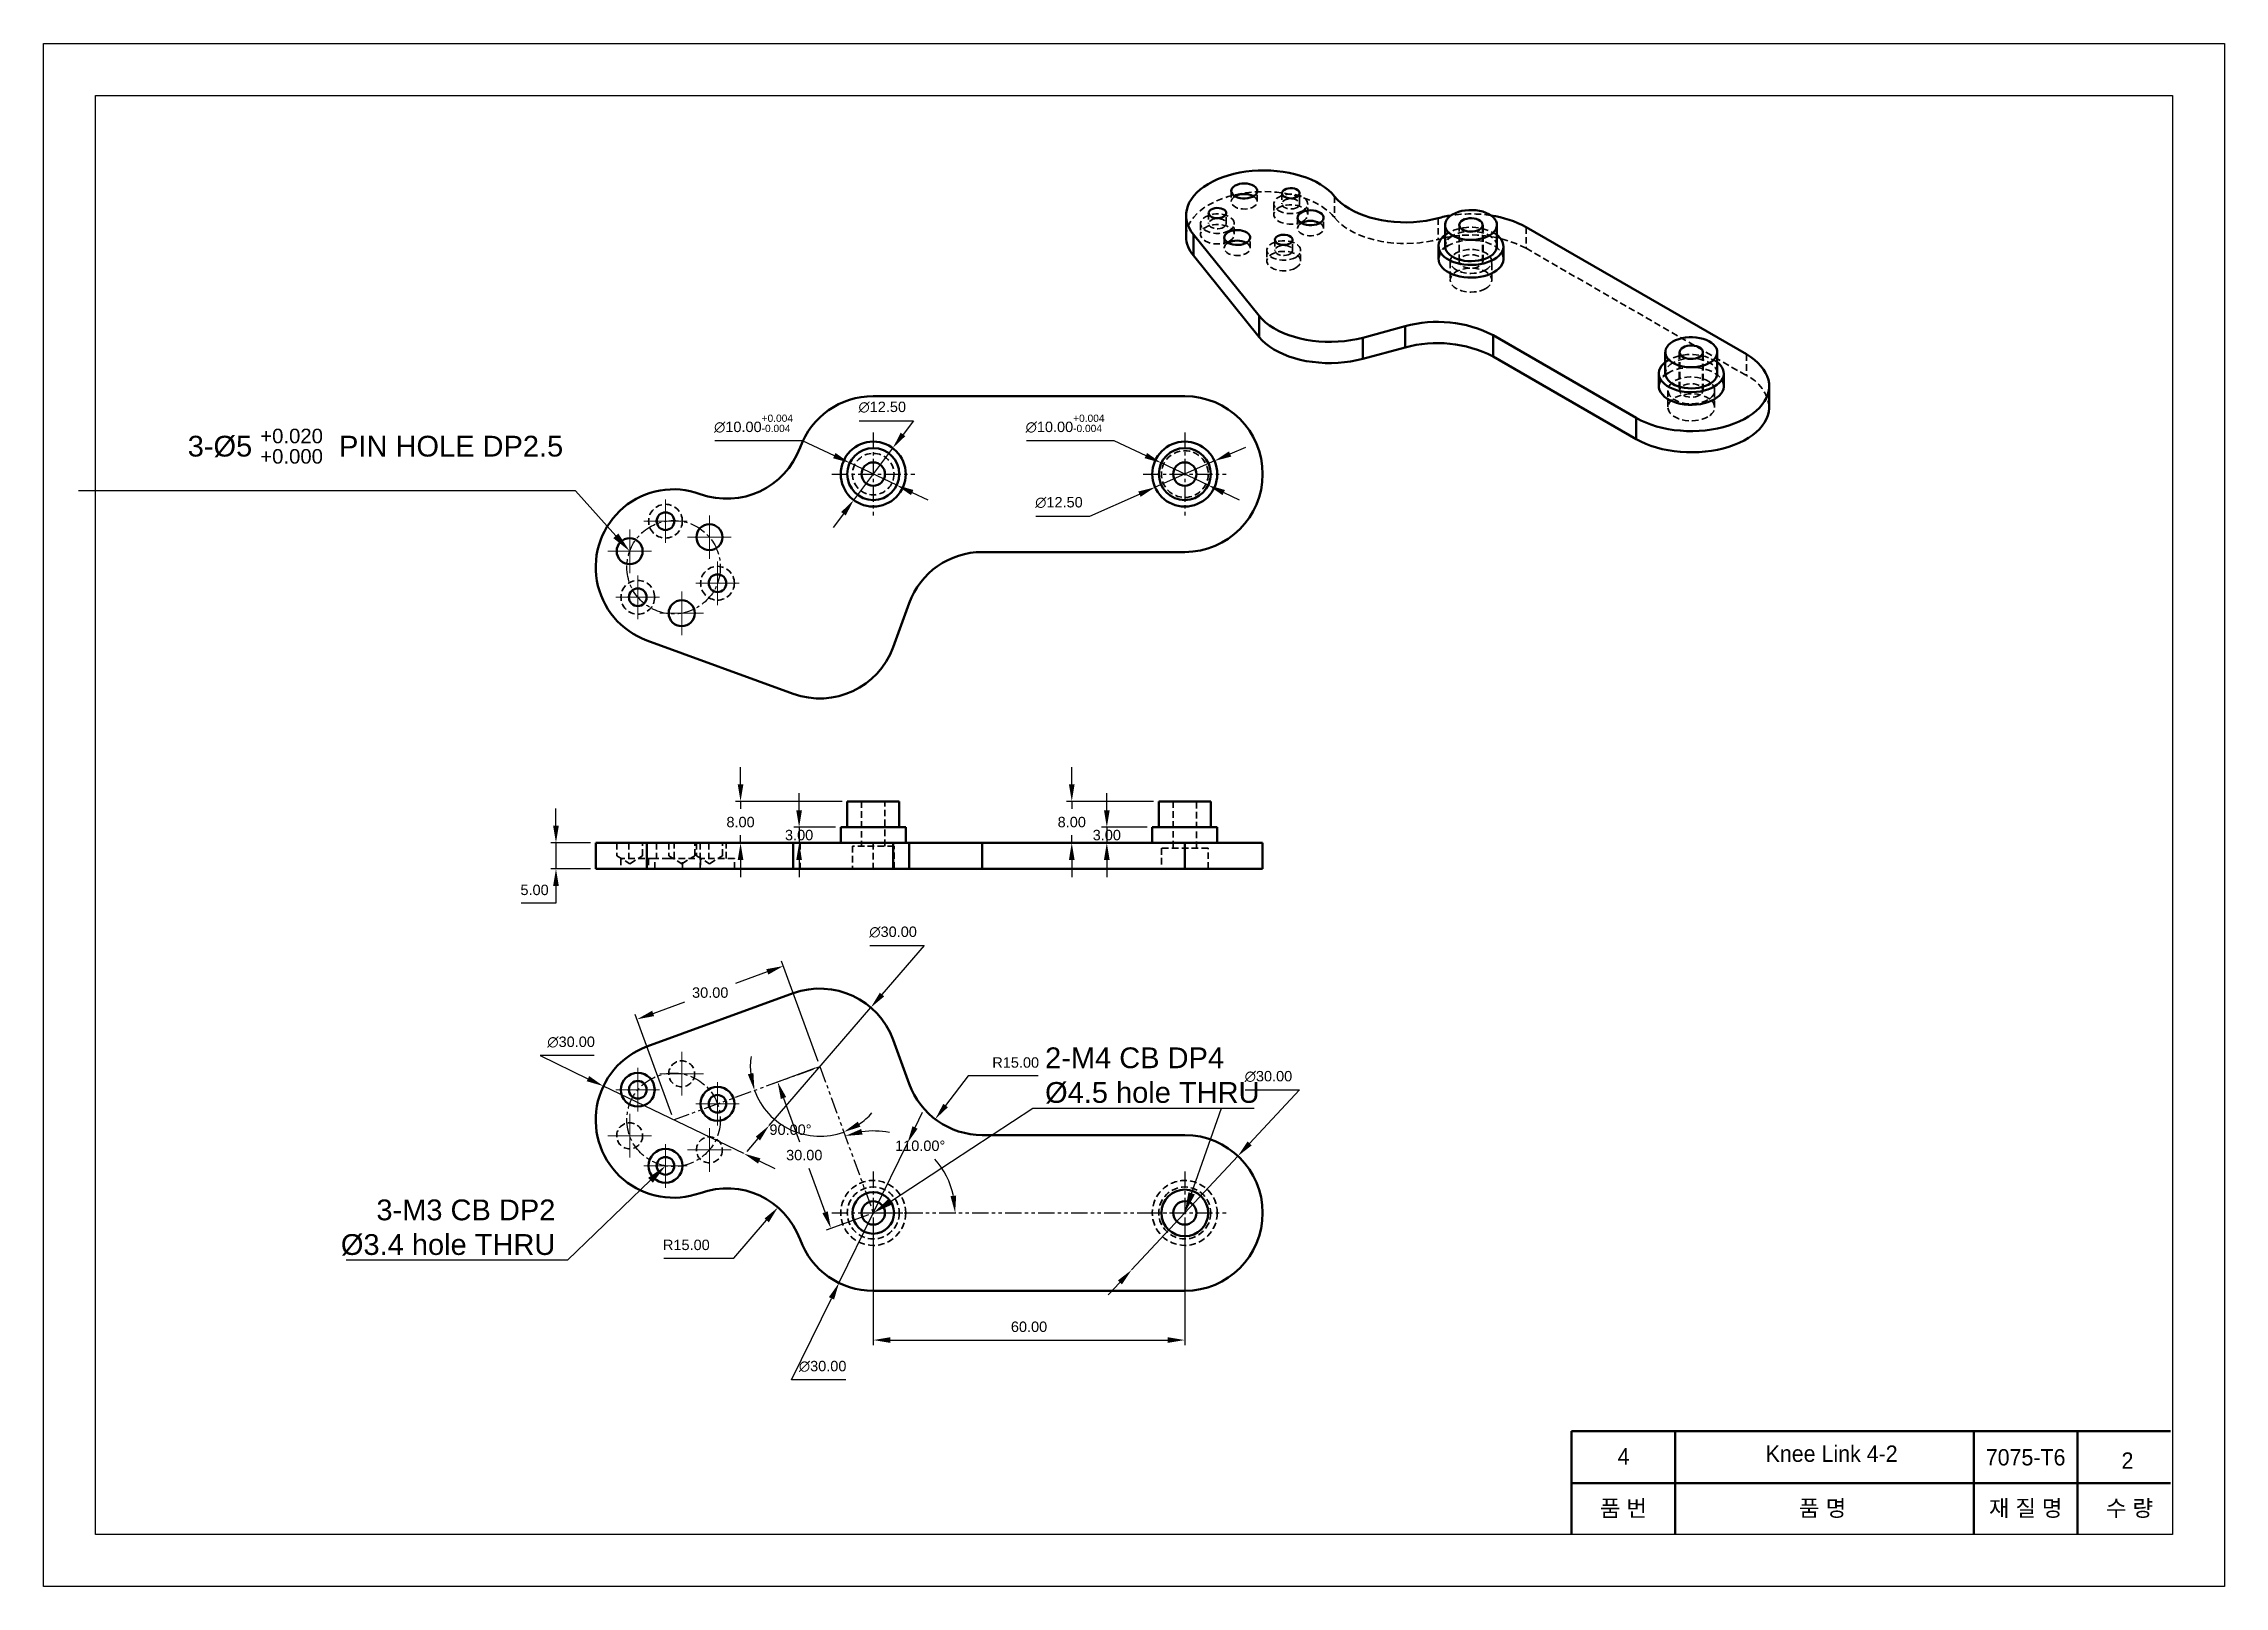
# Model space of a CAD drawing. Header units: millimetres. Extents: x 0 to 7560, y -1188 to 891.
# Drawn here: x 420.1 to 840.1, y 0.2 to 297.2 of the extents above; entities that cross this region are included whole.
import ezdxf
from ezdxf import colors
from ezdxf.entities.mleader import LeaderData, LeaderLine
from ezdxf.math import Vec2, Vec3

# ---------------------------------------------------------------- set-up
doc = ezdxf.new("R2010")
doc.units = ezdxf.units.MM
doc.header["$PDSIZE"] = -1
for name, pattern in [('CENTER', [10.16, 6.35, -1.27, 1.27, -1.27]), ('HIDDEN', [1.905, 1.27, -0.635]), ('PHANTOM', [12.7, 6.35, -1.27, 1.27, -1.27, 1.27, -1.27])]:
    doc.linetypes.add(name, pattern=pattern)
doc.layers.get('0').update_dxf_attribs({"lineweight": 50})
for name, color, linetype, lineweight in [('보조선', 1, 'PHANTOM', 25), ('숨은선', 4, 'HIDDEN', 35), ('중심선', 1, 'CENTER', 25), ('중요 치수', 4, 'Continuous', 18), ('치수선', 6, 'Continuous', 18)]:
    doc.layers.add(name, color=color, linetype=linetype, lineweight=lineweight)
doc.styles.get("Standard").update_dxf_attribs({"font": 'arial.ttf', "height": 2})
doc.dimstyles.new('ISO-25', dxfattribs={"dimtxt": 2.5, "dimasz": 2.5, "dimexe": 1.25, "dimexo": 0.625, "dimtad": 1, "dimtxsty": 'Standard', "dimcen": 2.5, "dimadec": 0, "dimazin": 0, "dimtfac": 1, "dimtmove": 0, "dimatfit": 3, "dimfxl": 1, "dimarcsym": 0})

msp = doc.modelspace()

# ---------------------------------------------------------------- texts
at = {"char_height": 3.15, "attachment_point": 5}
for s, width, insert in [('{\\fGulim|b0|i0|c129|p50;\\C6;4}', 20, (724.432, 25.264)), ('{\\fGulim|b0|i0|c129|p50;\\C6;7075-T6}', 20, (801.864, 25.061)), ('{\\fGulim|b0|i0|c129|p50;\\C6;2}', 20, (821.484, 24.447)), ('{\\fGulim|b0|i0|c129|p50;\\C6;품 번}', 20, (724.396, 15.129)), ('{\\C6;품 명}', 40, (762.753, 15.129)), ('{\\fGulim|b0|i0|c129|p50;\\C6;재 질 명}', 20, (801.879, 15.129)), ('{\\fGulim|b0|i0|c129|p50;\\C6;수 량}', 20, (821.879, 15.129))]:
    msp.add_mtext_dynamic_manual_height_columns(s, width=width, gutter_width=12.5, heights=[0], dxfattribs=dict(at, insert=insert))
at = {"layer": '중요 치수', "insert": (751.787, 27.352), "char_height": 3.15, "width": 28.64753, "attachment_point": 1}
msp.add_mtext('{\\fGulim|b0|i0|c129|p50;\\C6;Knee Link 4-2}', dxfattribs=at)

# ---------------------------------------------------------------- blocks, each defined once
blk = doc.blocks.new('SW_CENTERMARKSYMBOL_0')
at = {"color": 0, "linetype": 'Continuous', "lineweight": 18}
for p, q in [((-2.5, 0), (-4.2, 0)), ((0, 0), (-2.5, 0)), ((0, 2.5), (0, 4.2)), ((0, 0), (0, 2.5)), ((0, 0), (0, -2.5)), ((0, 0), (2.5, 0)), ((2.5, 0), (4.2, 0)), ((0, -2.5), (0, -4.2))]:
    blk.add_line(p, q, dxfattribs=at)
blk = doc.blocks.new('*D325')
at = {"layer": 'Defpoints', "color": 0, "ltscale": 0.5, "transparency": 16777216}
for p in [(527.95, 96.54), (555, 83.56)]:
    blk.add_point(p, dxfattribs=at)
at = {"layer": '치수선', "color": 0, "lineweight": -2, "ltscale": 0.5, "transparency": 16777216}
for p, q in [((526.2, 102.4), (515.75, 102.4)), ((515.75, 102.4), (524.98, 97.97)), ((555, 83.56), (527.95, 96.54)), ((557.97, 82.13), (560.95, 80.7))]:
    blk.add_line(p, q, dxfattribs=at)
at = {"layer": '치수선', "color": 0, "ltscale": 0.5, "transparency": 16777216}
for points in [[(525.22, 98.47), (524.74, 97.48), (527.95, 96.54)], [(558.21, 82.62), (557.73, 81.63), (555, 83.56)]]:
    blk.add_solid(points, dxfattribs=at)
at = {"layer": '치수선', "color": 0, "ltscale": 0.5, "transparency": 16777216, "insert": (521.74, 105.01), "char_height": 2, "attachment_point": 5}
blk.add_mtext('∅30.00', dxfattribs=at)
blk = doc.blocks.new('*D326')
at = {"layer": 'Defpoints', "color": 0, "ltscale": 0.5, "transparency": 16777216}
for p in [(586.52, 85.59), (573.33, 58.65)]:
    blk.add_point(p, dxfattribs=at)
at = {"layer": '치수선', "color": 0, "lineweight": -2, "ltscale": 0.5, "transparency": 16777216}
for p, q in [((587.97, 88.56), (589.42, 91.53)), ((586.52, 85.59), (573.33, 58.65)), ((564.2, 39.98), (571.88, 55.68)), ((574.64, 39.98), (564.2, 39.98))]:
    blk.add_line(p, q, dxfattribs=at)
at = {"layer": '치수선', "color": 0, "ltscale": 0.5, "transparency": 16777216}
for points in [[(587.48, 88.8), (588.46, 88.32), (586.52, 85.59)], [(571.39, 55.92), (572.38, 55.44), (573.33, 58.65)]]:
    blk.add_solid(points, dxfattribs=at)
at = {"layer": '치수선', "color": 0, "ltscale": 0.5, "transparency": 16777216, "insert": (570.18, 42.58), "char_height": 2, "attachment_point": 5}
blk.add_mtext('∅30.00', dxfattribs=at)
blk = doc.blocks.new('*D327')
at = {"layer": 'Defpoints', "color": 0, "ltscale": 0.5, "transparency": 16777216}
for p in [(650.16, 83.08), (629.69, 61.16)]:
    blk.add_point(p, dxfattribs=at)
at = {"layer": '치수선', "color": 0, "lineweight": -2, "ltscale": 0.5, "transparency": 16777216}
for p, q in [((651.58, 95.79), (662.02, 95.79)), ((662.02, 95.79), (652.42, 85.5)), ((629.69, 61.16), (650.16, 83.08)), ((627.44, 58.74), (625.18, 56.33))]:
    blk.add_line(p, q, dxfattribs=at)
at = {"layer": '치수선', "color": 0, "ltscale": 0.5, "transparency": 16777216}
for points in [[(652.01, 85.87), (652.82, 85.12), (650.16, 83.08)], [(627.03, 59.12), (627.84, 58.37), (629.69, 61.16)]]:
    blk.add_solid(points, dxfattribs=at)
at = {"layer": '치수선', "color": 0, "ltscale": 0.5, "transparency": 16777216, "insert": (656.04, 98.39), "char_height": 2, "attachment_point": 5}
blk.add_mtext('∅30.00', dxfattribs=at)
blk = doc.blocks.new('*D328')
at = {"layer": 'Defpoints', "color": 0, "ltscale": 0.5, "transparency": 16777216}
for p in [(600.93, 102.12), (591.86, 90.17)]:
    blk.add_point(p, dxfattribs=at)
at = {"layer": '치수선', "color": 0, "lineweight": -2, "ltscale": 0.5, "transparency": 16777216}
for p, q in [((598.2, 98.52), (593.86, 92.8)), ((611.68, 98.52), (598.2, 98.52))]:
    blk.add_line(p, q, dxfattribs=at)
at = {"layer": '치수선', "color": 0, "ltscale": 0.5, "transparency": 16777216}
blk.add_solid([(593.42, 93.13), (594.3, 92.47), (591.86, 90.17)], dxfattribs=at)
at = {"layer": '치수선', "color": 0, "ltscale": 0.5, "transparency": 16777216, "insert": (607.36, 101.07), "char_height": 2, "attachment_point": 5}
blk.add_mtext('R15.00', dxfattribs=at)
blk = doc.blocks.new('*D329')
at = {"layer": 'Defpoints', "color": 0, "ltscale": 0.5, "transparency": 16777216}
for p in [(561.57, 73.19), (551.74, 61.86)]:
    blk.add_point(p, dxfattribs=at)
at = {"layer": '치수선', "color": 0, "lineweight": -2, "ltscale": 0.5, "transparency": 16777216}
for p, q in [((553.08, 63.41), (559.4, 70.7)), ((539.6, 63.41), (553.08, 63.41))]:
    blk.add_line(p, q, dxfattribs=at)
at = {"layer": '치수선', "color": 0, "ltscale": 0.5, "transparency": 16777216}
blk.add_solid([(558.99, 71.06), (559.82, 70.33), (561.57, 73.19)], dxfattribs=at)
at = {"layer": '치수선', "color": 0, "ltscale": 0.5, "transparency": 16777216, "insert": (543.93, 65.96), "char_height": 2, "attachment_point": 5}
blk.add_mtext('R15.00', dxfattribs=at)
blk = doc.blocks.new('*D330')
at = {"layer": 'Defpoints', "color": 0, "ltscale": 0.5, "transparency": 16777216}
for p in [(579.46, 111.67), (559.87, 88.95)]:
    blk.add_point(p, dxfattribs=at)
at = {"layer": '치수선', "color": 0, "lineweight": -2, "ltscale": 0.5, "transparency": 16777216}
for p, q in [((579.29, 123.59), (589.73, 123.59)), ((589.73, 123.59), (581.61, 114.17)), ((559.87, 88.95), (579.46, 111.67)), ((557.72, 86.45), (555.56, 83.95))]:
    blk.add_line(p, q, dxfattribs=at)
at = {"layer": '치수선', "color": 0, "ltscale": 0.5, "transparency": 16777216}
for points in [[(581.2, 114.53), (582.03, 113.81), (579.46, 111.67)], [(557.3, 86.81), (558.13, 86.09), (559.87, 88.95)]]:
    blk.add_solid(points, dxfattribs=at)
at = {"layer": '치수선', "color": 0, "ltscale": 0.5, "transparency": 16777216, "insert": (583.75, 126.19), "char_height": 2, "attachment_point": 5}
blk.add_mtext('∅30.00', dxfattribs=at)
blk = doc.blocks.new('*D331')
at = {"layer": 'Defpoints', "color": 0, "ltscale": 0.5, "transparency": 16777216}
for p in [(526.48, 143.36), (518.82, 138.36), (526.48, 138.36)]:
    blk.add_point(p, dxfattribs=at)
at = {"layer": '치수선', "color": 0, "lineweight": -2, "ltscale": 0.5, "transparency": 16777216}
for p, q in [((518.82, 146.66), (518.82, 149.96)), ((525.48, 143.36), (517.82, 143.36)), ((518.82, 143.36), (518.82, 138.36)), ((525.48, 138.36), (517.82, 138.36)), ((518.82, 135.06), (518.82, 131.76)), ((518.82, 131.76), (512.11, 131.76))]:
    blk.add_line(p, q, dxfattribs=at)
at = {"layer": '치수선', "color": 0, "ltscale": 0.5, "transparency": 16777216}
for points in [[(518.27, 146.66), (519.37, 146.66), (518.82, 143.36)], [(518.27, 135.06), (519.37, 135.06), (518.82, 138.36)]]:
    blk.add_solid(points, dxfattribs=at)
at = {"layer": '치수선', "color": 0, "ltscale": 0.5, "transparency": 16777216, "insert": (514.7, 134.3), "char_height": 2, "attachment_point": 5}
blk.add_mtext('5.00', dxfattribs=at)
blk = doc.blocks.new('*D332')
at = {"layer": 'Defpoints', "color": 0, "ltscale": 0.5, "transparency": 16777216}
for p in [(574.93, 151.36), (554.37, 143.36), (567.07, 143.36)]:
    blk.add_point(p, dxfattribs=at)
at = {"layer": '치수선', "color": 0, "lineweight": -2, "ltscale": 0.5, "transparency": 16777216}
for p, q in [((554.37, 154.66), (554.37, 157.96)), ((573.93, 151.36), (553.37, 151.36)), ((554.37, 151.36), (554.37, 149.91)), ((566.07, 143.36), (553.37, 143.36)), ((554.37, 143.36), (554.37, 144.82)), ((554.37, 140.06), (554.37, 136.76))]:
    blk.add_line(p, q, dxfattribs=at)
at = {"layer": '치수선', "color": 0, "ltscale": 0.5, "transparency": 16777216}
for points in [[(553.82, 154.66), (554.92, 154.66), (554.37, 151.36)], [(553.82, 140.06), (554.92, 140.06), (554.37, 143.36)]]:
    blk.add_solid(points, dxfattribs=at)
at = {"layer": '치수선', "color": 0, "ltscale": 0.5, "transparency": 16777216, "insert": (554.37, 147.36), "char_height": 2, "attachment_point": 5}
blk.add_mtext('8.00', dxfattribs=at)
blk = doc.blocks.new('*D333')
at = {"layer": 'Defpoints', "color": 0, "ltscale": 0.5, "transparency": 16777216}
for p in [(565.65, 143.36), (571.25, 143.36), (573.68, 146.36)]:
    blk.add_point(p, dxfattribs=at)
at = {"layer": '치수선', "color": 0, "lineweight": -2, "ltscale": 0.5, "transparency": 16777216}
for p, q in [((565.65, 149.66), (565.65, 152.96)), ((572.68, 146.36), (564.65, 146.36)), ((570.25, 143.36), (564.65, 143.36)), ((565.65, 146.36), (565.65, 143.36)), ((565.65, 140.06), (565.65, 136.76))]:
    blk.add_line(p, q, dxfattribs=at)
at = {"layer": '치수선', "color": 0, "ltscale": 0.5, "transparency": 16777216}
for points in [[(565.1, 149.66), (566.2, 149.66), (565.65, 146.36)], [(565.1, 140.06), (566.2, 140.06), (565.65, 143.36)]]:
    blk.add_solid(points, dxfattribs=at)
at = {"layer": '치수선', "color": 0, "ltscale": 0.5, "transparency": 16777216, "insert": (565.65, 144.86), "char_height": 2, "attachment_point": 5}
blk.add_mtext('3.00', dxfattribs=at)
blk = doc.blocks.new('*D334')
at = {"layer": 'Defpoints', "color": 0, "ltscale": 0.5, "transparency": 16777216}
for p in [(634.93, 151.36), (618.16, 143.36), (618.16, 143.36)]:
    blk.add_point(p, dxfattribs=at)
at = {"layer": '치수선', "color": 0, "lineweight": -2, "ltscale": 0.5, "transparency": 16777216}
for p, q in [((618.16, 154.66), (618.16, 157.96)), ((633.93, 151.36), (617.16, 151.36)), ((618.16, 151.36), (618.16, 149.91)), ((618.16, 143.36), (618.16, 144.82)), ((618.16, 140.06), (618.16, 136.76))]:
    blk.add_line(p, q, dxfattribs=at)
at = {"layer": '치수선', "color": 0, "ltscale": 0.5, "transparency": 16777216}
for points in [[(617.61, 154.66), (618.71, 154.66), (618.16, 151.36)], [(617.61, 140.06), (618.71, 140.06), (618.16, 143.36)]]:
    blk.add_solid(points, dxfattribs=at)
at = {"layer": '치수선', "color": 0, "ltscale": 0.5, "transparency": 16777216, "insert": (618.16, 147.36), "char_height": 2, "attachment_point": 5}
blk.add_mtext('8.00', dxfattribs=at)
blk = doc.blocks.new('*D335')
at = {"layer": 'Defpoints', "color": 0, "ltscale": 0.5, "transparency": 16777216}
for p in [(624.91, 143.36), (628.5, 143.36), (633.68, 146.36)]:
    blk.add_point(p, dxfattribs=at)
at = {"layer": '치수선', "color": 0, "lineweight": -2, "ltscale": 0.5, "transparency": 16777216}
for p, q in [((624.91, 149.66), (624.91, 152.96)), ((632.68, 146.36), (623.91, 146.36)), ((627.5, 143.36), (623.91, 143.36)), ((624.91, 146.36), (624.91, 143.36)), ((624.91, 140.06), (624.91, 136.76))]:
    blk.add_line(p, q, dxfattribs=at)
at = {"layer": '치수선', "color": 0, "ltscale": 0.5, "transparency": 16777216}
for points in [[(624.36, 149.66), (625.46, 149.66), (624.91, 146.36)], [(624.36, 140.06), (625.46, 140.06), (624.91, 143.36)]]:
    blk.add_solid(points, dxfattribs=at)
at = {"layer": '치수선', "color": 0, "ltscale": 0.5, "transparency": 16777216, "insert": (624.91, 144.86), "char_height": 2, "attachment_point": 5}
blk.add_mtext('3.00', dxfattribs=at)
blk = doc.blocks.new('*D336')
at = {"layer": 'Defpoints', "color": 0, "ltscale": 0.5, "transparency": 16777216}
for p in [(569.67, 100.31), (579.93, 72.12), (571.77, 69.15)]:
    blk.add_point(p, dxfattribs=at)
at = {"layer": '치수선', "color": 0, "lineweight": -2, "ltscale": 0.5, "transparency": 16777216}
for p, q in [((568.73, 99.97), (560.57, 97)), ((562.64, 94.24), (565.72, 85.79)), ((570.64, 72.26), (567.57, 80.7)), ((578.99, 71.78), (570.83, 68.81))]:
    blk.add_line(p, q, dxfattribs=at)
at = {"layer": '치수선', "color": 0, "ltscale": 0.5, "transparency": 16777216}
for points in [[(563.16, 94.43), (562.13, 94.05), (561.51, 97.34)], [(571.16, 72.44), (570.13, 72.07), (571.77, 69.15)]]:
    blk.add_solid(points, dxfattribs=at)
at = {"layer": '치수선', "color": 0, "ltscale": 0.5, "transparency": 16777216, "insert": (566.64, 83.25), "char_height": 2, "attachment_point": 5}
blk.add_mtext('30.00', dxfattribs=at)
blk = doc.blocks.new('*D337')
at = {"layer": 'Defpoints', "color": 0, "ltscale": 0.5, "transparency": 16777216}
for p in [(562.62, 119.66), (569.67, 100.31), (541.48, 90.05)]:
    blk.add_point(p, dxfattribs=at)
at = {"layer": '치수선', "color": 0, "lineweight": -2, "ltscale": 0.5, "transparency": 16777216}
for p, q in [((559.52, 118.53), (553.42, 116.31)), ((569.32, 101.25), (562.28, 120.6)), ((541.13, 90.99), (534.09, 110.34)), ((537.54, 110.53), (543.63, 112.75))]:
    blk.add_line(p, q, dxfattribs=at)
at = {"layer": '치수선', "color": 0, "ltscale": 0.5, "transparency": 16777216}
for points in [[(559.33, 119.05), (559.71, 118.01), (562.62, 119.66)], [(537.35, 111.05), (537.72, 110.01), (534.43, 109.4)]]:
    blk.add_solid(points, dxfattribs=at)
at = {"layer": '치수선', "color": 0, "ltscale": 0.5, "transparency": 16777216, "insert": (548.53, 114.53), "char_height": 2, "attachment_point": 5}
blk.add_mtext('30.00', dxfattribs=at)
blk = doc.blocks.new('*D338')
at = {"layer": 'Defpoints', "color": 0, "ltscale": 0.5, "transparency": 16777216}
for p in [(579.93, 72.12), (639.93, 72.12), (639.93, 47.65)]:
    blk.add_point(p, dxfattribs=at)
at = {"layer": '치수선', "color": 0, "lineweight": -2, "ltscale": 0.5, "transparency": 16777216}
for p, q in [((579.93, 71.12), (579.93, 46.65)), ((639.93, 71.12), (639.93, 46.65)), ((583.23, 47.65), (636.62, 47.65))]:
    blk.add_line(p, q, dxfattribs=at)
at = {"layer": '치수선', "color": 0, "ltscale": 0.5, "transparency": 16777216}
for points in [[(583.23, 48.2), (583.23, 47.1), (579.93, 47.65)], [(636.62, 48.2), (636.62, 47.1), (639.93, 47.65)]]:
    blk.add_solid(points, dxfattribs=at)
at = {"layer": '치수선', "color": 0, "ltscale": 0.5, "transparency": 16777216, "insert": (609.93, 50.2), "char_height": 2, "attachment_point": 5}
blk.add_mtext('60.00', dxfattribs=at)
blk = doc.blocks.new('*D339')
at = {"layer": 'Defpoints', "color": 0, "ltscale": 0.5, "transparency": 16777216}
for p in [(635.41, 216.51), (644.44, 212.22)]:
    blk.add_point(p, dxfattribs=at)
at = {"layer": '중요 치수', "color": 0, "lineweight": -2, "ltscale": 0.5, "transparency": 16777216}
for p, q in [((609.43, 220.84), (626.26, 220.84)), ((626.26, 220.84), (632.43, 217.92)), ((644.44, 212.22), (635.41, 216.51)), ((647.43, 210.8), (650.41, 209.39))]:
    blk.add_line(p, q, dxfattribs=at)
at = {"layer": '중요 치수', "color": 0, "ltscale": 0.5, "transparency": 16777216}
for points in [[(632.66, 218.42), (632.19, 217.42), (635.41, 216.51)], [(647.66, 211.3), (647.19, 210.31), (644.44, 212.22)]]:
    blk.add_solid(points, dxfattribs=at)
at = {"layer": '중요 치수', "color": 0, "ltscale": 0.5, "transparency": 16777216, "insert": (616.87, 224.07), "char_height": 2, "attachment_point": 5}
blk.add_mtext('∅10.00{\\H0.7x;\\S+0.004^ -0.004;}', dxfattribs=at)
blk = doc.blocks.new('*D340')
at = {"layer": 'Defpoints', "color": 0, "ltscale": 0.5, "transparency": 16777216}
for p in [(583.68, 219.36), (576.17, 209.37)]:
    blk.add_point(p, dxfattribs=at)
at = {"layer": '중요 치수', "color": 0, "lineweight": -2, "ltscale": 0.5, "transparency": 16777216}
for p, q in [((577.2, 224.64), (587.65, 224.64)), ((587.65, 224.64), (585.66, 222)), ((576.17, 209.37), (583.68, 219.36)), ((574.19, 206.73), (572.21, 204.09))]:
    blk.add_line(p, q, dxfattribs=at)
at = {"layer": '중요 치수', "color": 0, "ltscale": 0.5, "transparency": 16777216}
for points in [[(585.22, 222.33), (586.1, 221.67), (583.68, 219.36)], [(573.75, 207.06), (574.63, 206.39), (576.17, 209.37)]]:
    blk.add_solid(points, dxfattribs=at)
at = {"layer": '중요 치수', "color": 0, "ltscale": 0.5, "transparency": 16777216, "insert": (581.66, 227.24), "char_height": 2, "attachment_point": 5}
blk.add_mtext('∅12.50', dxfattribs=at)
blk = doc.blocks.new('*D344')
at = {"layer": 'Defpoints', "color": 0, "ltscale": 0.5, "transparency": 16777216}
for p in [(569.67, 100.31), (569.67, 100.31), (541.48, 90.05), (561.04, 90.03), (579.93, 72.12)]:
    blk.add_point(p, dxfattribs=at)
at = {"layer": '치수선', "color": 0, "lineweight": -2, "ltscale": 0.5, "transparency": 16777216}
for start, end in [(171.7435, 185.8717), (200, 290), (304.1283, 318.2565)]:
    blk.add_arc((569.67, 100.31), 13.42, start, end, dxfattribs=at)
at = {"layer": '치수선', "color": 0, "ltscale": 0.5, "transparency": 16777216}
for points in [[(556.85, 99.06), (555.77, 98.81), (557.05, 95.72)], [(577.45, 88.71), (576.95, 89.69), (574.26, 87.7)]]:
    blk.add_solid(points, dxfattribs=at)
at = {"layer": '치수선', "color": 0, "ltscale": 0.5, "transparency": 16777216, "insert": (563.99, 88.14), "char_height": 2, "attachment_point": 5}
blk.add_mtext('90.00°', dxfattribs=at)
blk = doc.blocks.new('*D345')
at = {"layer": 'Defpoints', "color": 0, "ltscale": 0.5, "transparency": 16777216}
for p in [(569.67, 100.31), (592.58, 81.54), (579.93, 72.12), (579.93, 72.12), (639.93, 72.12)]:
    blk.add_point(p, dxfattribs=at)
at = {"layer": '치수선', "color": 0, "lineweight": -2, "ltscale": 0.5, "transparency": 16777216}
for start, end in [(78.6633, 97.9852), (12.0148, 41.1335)]:
    blk.add_arc((579.93, 72.12), 15.78, start, end, dxfattribs=at)
at = {"layer": '치수선', "color": 0, "ltscale": 0.5, "transparency": 16777216}
for points in [[(577.87, 87.21), (577.6, 88.28), (574.53, 86.94)], [(595.9, 75.46), (594.81, 75.35), (595.7, 72.12)]]:
    blk.add_solid(points, dxfattribs=at)
at = {"layer": '치수선', "color": 0, "ltscale": 0.5, "transparency": 16777216, "insert": (588.97, 85.04), "char_height": 2, "attachment_point": 5}
blk.add_mtext('110.00°', dxfattribs=at)
blk = doc.blocks.new('*D346')
at = {"layer": 'Defpoints', "color": 0, "ltscale": 0.5, "transparency": 16777216}
for p in [(645.64, 216.89), (634.21, 211.83)]:
    blk.add_point(p, dxfattribs=at)
at = {"layer": '중요 치수', "color": 0, "lineweight": -2, "ltscale": 0.5, "transparency": 16777216}
for p, q in [((648.66, 218.23), (651.68, 219.57)), ((645.64, 216.89), (634.21, 211.83)), ((621.67, 206.28), (631.19, 210.5)), ((611.23, 206.28), (621.67, 206.28))]:
    blk.add_line(p, q, dxfattribs=at)
at = {"layer": '중요 치수', "color": 0, "ltscale": 0.5, "transparency": 16777216}
for points in [[(648.44, 218.73), (648.88, 217.73), (645.64, 216.89)], [(630.97, 211), (631.42, 209.99), (634.21, 211.83)]]:
    blk.add_solid(points, dxfattribs=at)
at = {"layer": '중요 치수', "color": 0, "ltscale": 0.5, "transparency": 16777216, "insert": (615.69, 208.88), "char_height": 2, "attachment_point": 5}
blk.add_mtext('∅12.50', dxfattribs=at)
blk = doc.blocks.new('*D347')
at = {"layer": 'Defpoints', "color": 0, "ltscale": 0.5, "transparency": 16777216}
for p in [(575.41, 216.51), (584.44, 212.22)]:
    blk.add_point(p, dxfattribs=at)
at = {"layer": '중요 치수', "color": 0, "lineweight": -2, "ltscale": 0.5, "transparency": 16777216}
for p, q in [((549.43, 220.84), (566.26, 220.84)), ((566.26, 220.84), (572.43, 217.92)), ((584.44, 212.22), (575.41, 216.51)), ((587.43, 210.8), (590.41, 209.39))]:
    blk.add_line(p, q, dxfattribs=at)
at = {"layer": '중요 치수', "color": 0, "ltscale": 0.5, "transparency": 16777216}
for points in [[(572.66, 218.42), (572.19, 217.42), (575.41, 216.51)], [(587.66, 211.3), (587.19, 210.31), (584.44, 212.22)]]:
    blk.add_solid(points, dxfattribs=at)
at = {"layer": '중요 치수', "color": 0, "ltscale": 0.5, "transparency": 16777216, "insert": (556.87, 224.07), "char_height": 2, "attachment_point": 5}
blk.add_mtext('∅10.00{\\H0.7x;\\S+0.004^ -0.004;}', dxfattribs=at)

# ---------------------------------------------------------------- dimensions: what is measured, and where the dimension line sits
at = {"layer": '중요 치수', "ltscale": 0.5}
for p1, p2, picture, middle in [((576.173, 209.366), (583.68, 219.361), '*D340', (581.663, 224.641)), ((645.641, 216.894), (634.212, 211.833), '*D346', (615.688, 206.28))]:
    dim = msp.add_diameter_dim_2p(p1=p1, p2=p2, dimstyle='ISO-25', override={"dimtxt": 2, "dimasz": 3.302, "dimexe": 1, "dimexo": 1, "dimgap": 1.524, "dimtih": 1, "dimtoh": 1, "dimzin": 1, "dimdsep": 46, "dimcen": -10, "dimadec": 2, "dimtzin": 1}, dxfattribs=at)
    dim.commit()
    dim.dimension.update_dxf_attribs({"geometry": picture, "text_midpoint": middle, "dimtype": 163})
for p1, p2, picture, middle in [((584.444, 212.22), (575.409, 216.506), '*D347', (556.873, 220.844)), ((644.444, 212.22), (635.409, 216.506), '*D339', (616.873, 220.844))]:
    dim = msp.add_diameter_dim_2p(p1=p1, p2=p2, text='<>{\\H0.7x;\\S+0.004^ -0.004;}', dimstyle='ISO-25', override={"dimtxt": 2, "dimasz": 3.302, "dimexe": 1, "dimexo": 1, "dimgap": 1.524, "dimtih": 1, "dimtoh": 1, "dimzin": 1, "dimdsep": 46, "dimcen": -10, "dimadec": 2, "dimtzin": 1}, dxfattribs=at)
    dim.commit()
    dim.dimension.update_dxf_attribs({"geometry": picture, "text_midpoint": middle, "dimtype": 163})
at = {"layer": '치수선', "ltscale": 0.5}
for base, p1, p2, picture, middle in [((554.367, 143.361), (574.926, 151.361), (567.07, 143.361), '*D332', (554.367, 147.361)), ((565.653, 143.361), (573.676, 146.361), (571.252, 143.361), '*D333', (565.653, 144.861)), ((624.913, 143.361), (633.676, 146.361), (628.503, 143.361), '*D335', (624.913, 144.861))]:
    dim = msp.add_linear_dim(base=base, p1=p1, p2=p2, angle=90, dimstyle='ISO-25', override={"dimtxt": 2, "dimasz": 3.302, "dimexe": 1, "dimexo": 1, "dimgap": 1.524, "dimtih": 1, "dimtoh": 1, "dimzin": 1, "dimdsep": 46, "dimcen": -10, "dimadec": 2, "dimtzin": 1}, dxfattribs=at)
    dim.commit()
    dim.dimension.update_dxf_attribs({"geometry": picture, "text_midpoint": middle, "dimtype": 160})
for base, p1, p2, picture, middle in [((618.16, 143.361), (634.926, 151.361), (618.16, 143.361), '*D334', (618.16, 147.361)), ((518.819, 138.361), (526.475, 143.361), (526.475, 138.361), '*D331', (514.701, 134.302))]:
    dim = msp.add_linear_dim(base=base, p1=p1, p2=p2, angle=90, dimstyle='ISO-25', override={"dimtxt": 2, "dimasz": 3.302, "dimexe": 1, "dimexo": 1, "dimgap": 1.524, "dimtih": 1, "dimtoh": 1, "dimzin": 1, "dimdsep": 46, "dimcen": -10, "dimadec": 2, "dimtzin": 1}, dxfattribs=at)
    dim.commit()
    dim.dimension.update_dxf_attribs({"geometry": picture, "text_midpoint": middle})
for p1, p2, picture, middle in [((559.873, 88.949), (579.459, 111.673), '*D330', (583.746, 123.588)), ((554.996, 83.556), (527.954, 96.544), '*D325', (521.736, 102.404)), ((629.691, 61.155), (650.162, 83.085), '*D327', (656.041, 95.791)), ((586.519, 85.594), (573.334, 58.647), '*D326', (570.182, 39.978))]:
    dim = msp.add_diameter_dim_2p(p1=p1, p2=p2, dimstyle='ISO-25', override={"dimtxt": 2, "dimasz": 3.302, "dimexe": 1, "dimexo": 1, "dimgap": 1.524, "dimtih": 1, "dimtoh": 1, "dimzin": 1, "dimdsep": 46, "dimcen": -10, "dimadec": 2, "dimtzin": 1}, dxfattribs=at)
    dim.commit()
    dim.dimension.update_dxf_attribs({"geometry": picture, "text_midpoint": middle, "dimtype": 163})
for p1, p2, distance, picture, middle in [((541.475, 90.05), (569.666, 100.311), 20.59, '*D337', (548.528, 114.529)), ((569.666, 100.311), (579.926, 72.12), -8.675, '*D336', (566.644, 83.248))]:
    dim = msp.add_aligned_dim(p1=p1, p2=p2, distance=distance, dimstyle='ISO-25', override={"dimtxt": 2, "dimasz": 3.302, "dimexe": 1, "dimexo": 1, "dimgap": 1.524, "dimtih": 1, "dimtoh": 1, "dimzin": 1, "dimdsep": 46, "dimcen": -10, "dimadec": 2, "dimtzin": 1}, dxfattribs=at)
    dim.commit()
    dim.dimension.update_dxf_attribs({"geometry": picture, "text_midpoint": middle})
for base, line1, line2, picture, middle in [((561.036, 90.027), ((569.666, 100.311), (579.926, 72.12)), ((541.475, 90.05), (569.666, 100.311)), '*D344', (563.992, 88.144)), ((592.58, 81.541), ((579.926, 72.12), (639.926, 72.12)), ((569.666, 100.311), (579.926, 72.12)), '*D345', (588.975, 85.043))]:
    dim = msp.add_angular_dim_2l(base=base, line1=line1, line2=line2, dimstyle='ISO-25', override={"dimtxt": 2, "dimasz": 3.302, "dimexe": 1, "dimexo": 1, "dimgap": 1.524, "dimtih": 1, "dimtoh": 1, "dimzin": 1, "dimdsep": 46, "dimcen": -10, "dimadec": 2, "dimtzin": 1}, dxfattribs=at)
    dim.commit()
    dim.dimension.update_dxf_attribs({"geometry": picture, "text_midpoint": middle})
for center, mpoint, picture, middle in [((600.933, 102.12), (591.865, 90.171), '*D328', (607.355, 98.521)), ((551.736, 61.86), (561.566, 73.189), '*D329', (543.931, 63.414))]:
    dim = msp.add_radius_dim(center=center, mpoint=mpoint, dimstyle='ISO-25', override={"dimtxt": 2, "dimasz": 3.302, "dimexe": 1, "dimexo": 1, "dimgap": 1.524, "dimtih": 1, "dimtoh": 1, "dimzin": 1, "dimdsep": 46, "dimcen": -10, "dimadec": 2, "dimtzin": 1}, dxfattribs=at)
    dim.commit()
    dim.dimension.update_dxf_attribs({"geometry": picture, "text_midpoint": middle, "dimtype": 164})
dim = msp.add_linear_dim(base=(639.926, 47.653), p1=(579.926, 72.12), p2=(639.926, 72.12), dimstyle='ISO-25', override={"dimtxt": 2, "dimasz": 3.302, "dimexe": 1, "dimexo": 1, "dimgap": 1.524, "dimtih": 1, "dimtoh": 1, "dimzin": 1, "dimdsep": 46, "dimcen": -10, "dimadec": 2, "dimtzin": 1}, dxfattribs=at)
dim.commit()
dim.dimension.update_dxf_attribs({"geometry": '*D338', "text_midpoint": (609.926, 50.199)})

# ---------------------------------------------------------------- linework, layer by layer
at = {"linetype": 'Continuous'}
for p, q in [((640.181, 264.164), (640.181, 260.081)), ((654.265, 244.808), (641.586, 260.504)), ((641.586, 260.504), (641.586, 256.422)), ((690.049, 262.32), (690.049, 258.237)), ((700.049, 258.237), (700.049, 262.32)), ((705.655, 261.91), (748.082, 237.418)), ((654.265, 240.726), (641.586, 256.422)), ((688.799, 258.237), (688.799, 255.787)), ((701.299, 255.787), (701.299, 258.237)), ((654.265, 244.808), (654.265, 240.726)), ((682.35, 242.814), (674.199, 240.62)), ((674.199, 240.62), (674.199, 236.537)), ((682.35, 238.732), (682.35, 242.814)), ((699.296, 241.089), (726.868, 225.172)), ((699.296, 241.089), (699.296, 237.007)), ((682.35, 238.732), (674.199, 236.537)), ((699.296, 237.007), (726.868, 221.089)), ((732.475, 237.827), (732.475, 233.745)), ((742.475, 233.745), (742.475, 237.827)), ((731.225, 233.745), (731.225, 231.295)), ((743.725, 231.295), (743.725, 233.745)), ((752.475, 227.212), (752.475, 231.295)), ((579.926, 229.363), (639.926, 229.363)), ((726.868, 225.172), (726.868, 221.089)), ((600.933, 199.363), (639.926, 199.363)), ((586.837, 189.493), (583.761, 181.042)), ((564.536, 172.077), (536.345, 182.338)), ((574.926, 151.361), (574.926, 146.361)), ((574.926, 151.361), (584.926, 151.361)), ((584.926, 146.361), (584.926, 151.361)), ((634.926, 151.361), (634.926, 146.361)), ((634.926, 151.361), (644.926, 151.361)), ((644.926, 146.361), (644.926, 151.361)), ((526.475, 143.361), (526.475, 138.361)), ((536.345, 143.361), (526.475, 143.361)), ((536.345, 143.361), (536.345, 138.361)), ((564.536, 143.361), (536.345, 143.361)), ((564.536, 143.361), (564.536, 138.361)), ((583.761, 143.361), (564.536, 143.361)), ((573.676, 146.361), (573.676, 143.361)), ((573.676, 146.361), (586.176, 146.361)), ((583.761, 143.361), (583.761, 138.361)), ((586.837, 143.361), (583.761, 143.361)), ((586.176, 143.361), (586.176, 146.361)), ((586.837, 138.361), (586.837, 143.361)), ((586.837, 143.361), (600.933, 143.361)), ((600.933, 143.361), (600.933, 138.361)), ((600.933, 143.361), (639.926, 143.361)), ((633.676, 146.361), (633.676, 143.361)), ((633.676, 146.361), (646.176, 146.361)), ((639.926, 143.361), (639.926, 138.361)), ((639.926, 143.361), (654.926, 143.361)), ((646.176, 143.361), (646.176, 146.361)), ((654.926, 138.361), (654.926, 143.361)), ((536.345, 138.361), (526.475, 138.361)), ((564.536, 138.361), (536.345, 138.361)), ((583.761, 138.361), (564.536, 138.361)), ((586.837, 138.361), (583.761, 138.361)), ((600.933, 138.361), (586.837, 138.361)), ((600.933, 138.361), (639.926, 138.361)), ((639.926, 138.361), (654.926, 138.361)), ((564.536, 114.406), (536.345, 104.146)), ((586.837, 96.99), (583.761, 105.441)), ((600.933, 87.12), (639.926, 87.12)), ((579.926, 57.12), (639.926, 57.12))]:
    msp.add_line(p, q, dxfattribs=at)
at = {"linetype": 'HIDDEN'}
for p, q in [((697.299, 255.297), (697.299, 262.32)), ((735.225, 237.827), (735.225, 230.478)), ((739.725, 230.478), (739.725, 237.827)), ((639.926, 143.361), (639.926, 138.361))]:
    msp.add_line(p, q, dxfattribs=at)
for p, q in [((714.396, 30.129), (829.793, 30.129)), ((714.396, 10.129), (714.396, 30.129)), ((734.396, 10.129), (734.396, 30.129)), ((791.879, 10.129), (791.879, 30.129)), ((811.879, 10.129), (811.879, 30.129)), ((714.396, 20.129), (829.793, 20.129))]:
    msp.add_line(p, q)
at = {"linetype": 'Continuous', "flags": 128}
for points in [[(641.586, 260.504), (641.12, 261.148), (640.745, 261.811), (640.464, 262.489), (640.278, 263.178), (640.189, 263.873), (640.197, 264.571), (640.303, 265.265), (640.504, 265.953), (640.801, 266.629), (641.191, 267.289), (641.672, 267.929), (642.241, 268.544), (642.893, 269.131), (643.626, 269.685), (644.433, 270.204), (645.309, 270.684), (646.25, 271.121), (647.249, 271.514), (648.299, 271.858), (649.394, 272.153), (650.526, 272.396), (651.689, 272.585), (652.874, 272.72), (654.074, 272.8), (655.281, 272.823), (656.488, 272.79), (657.686, 272.702), (658.868, 272.558), (660.026, 272.359), (661.153, 272.107), (662.241, 271.804), (663.283, 271.452), (664.272, 271.052), (665.203, 270.607), (666.068, 270.12), (666.863, 269.595), (667.582, 269.035), (668.221, 268.443), (668.775, 267.824)], [(649.609, 269.893), (649.29, 269.667), (649.056, 269.408), (648.916, 269.127), (648.878, 268.836), (648.942, 268.547), (649.105, 268.27), (649.362, 268.019), (649.701, 267.802), (650.109, 267.629), (650.569, 267.507), (651.061, 267.441), (651.567, 267.434), (652.065, 267.485), (652.535, 267.594), (652.957, 267.754), (653.315, 267.961), (653.593, 268.205), (653.781, 268.476), (653.87, 268.763), (653.857, 269.055), (653.743, 269.34), (653.532, 269.605), (653.232, 269.84), (652.857, 270.036), (652.421, 270.184), (651.942, 270.279), (651.44, 270.316), (650.936, 270.293), (650.45, 270.213), (650.001, 270.078), (649.609, 269.893)], [(659.141, 269.114), (658.888, 268.928), (658.72, 268.712), (658.646, 268.479), (658.671, 268.243), (658.793, 268.017), (659.005, 267.815), (659.294, 267.647), (659.645, 267.525), (660.036, 267.455), (660.446, 267.44), (660.849, 267.483), (661.222, 267.58), (661.545, 267.726), (661.798, 267.912), (661.966, 268.128), (662.04, 268.361), (662.015, 268.597), (661.893, 268.823), (661.681, 269.025), (661.391, 269.193), (661.041, 269.315), (660.649, 269.385), (660.24, 269.4), (659.837, 269.357), (659.463, 269.26), (659.141, 269.114)], [(645.013, 265.311), (644.76, 265.125), (644.592, 264.909), (644.518, 264.676), (644.543, 264.44), (644.665, 264.214), (644.877, 264.012), (645.167, 263.844), (645.517, 263.722), (645.909, 263.652), (646.318, 263.637), (646.721, 263.68), (647.094, 263.777), (647.417, 263.923), (647.67, 264.109), (647.838, 264.325), (647.912, 264.558), (647.887, 264.794), (647.765, 265.02), (647.553, 265.222), (647.263, 265.389), (646.913, 265.512), (646.521, 265.582), (646.112, 265.596), (645.709, 265.554), (645.335, 265.457), (645.013, 265.311)], [(662.379, 264.732), (662.059, 264.505), (661.825, 264.247), (661.686, 263.966), (661.647, 263.675), (661.711, 263.385), (661.875, 263.109), (662.131, 262.857), (662.471, 262.64), (662.878, 262.467), (663.338, 262.346), (663.831, 262.28), (664.336, 262.272), (664.834, 262.324), (665.304, 262.432), (665.726, 262.593), (666.084, 262.799), (666.362, 263.043), (666.55, 263.314), (666.639, 263.602), (666.626, 263.894), (666.512, 264.178), (666.301, 264.443), (666.002, 264.679), (665.626, 264.874), (665.19, 265.023), (664.712, 265.117), (664.21, 265.154), (663.705, 265.132), (663.219, 265.051), (662.771, 264.916), (662.379, 264.732)], [(688.709, 263.635), (687.565, 263.36), (686.385, 263.14), (685.178, 262.977), (683.952, 262.872), (682.714, 262.826), (681.475, 262.839), (680.241, 262.912), (679.023, 263.042), (677.827, 263.231), (676.662, 263.475), (675.536, 263.775), (674.456, 264.127), (673.431, 264.529), (672.467, 264.979), (671.57, 265.474), (670.748, 266.009), (670.004, 266.582), (669.345, 267.188), (668.775, 267.824)], [(691.513, 264.361), (691.055, 264.057), (690.675, 263.719), (690.381, 263.354), (690.177, 262.969), (690.068, 262.571), (690.055, 262.168), (690.14, 261.769), (690.321, 261.38), (690.593, 261.009), (690.953, 260.664), (691.392, 260.351), (691.902, 260.076), (692.473, 259.845), (693.095, 259.663), (693.754, 259.531), (694.439, 259.455), (695.136, 259.434), (695.831, 259.469), (696.51, 259.559), (697.162, 259.704), (697.772, 259.899), (698.329, 260.141), (698.822, 260.426), (699.242, 260.747), (699.58, 261.1), (699.83, 261.476), (699.987, 261.868), (700.048, 262.269), (700.011, 262.671), (699.878, 263.067), (699.651, 263.447), (699.334, 263.806), (698.934, 264.136), (698.458, 264.431), (697.916, 264.684), (697.318, 264.891), (696.676, 265.049), (696.003, 265.153), (695.31, 265.202), (694.613, 265.195), (693.924, 265.132), (693.257, 265.014), (692.624, 264.844), (692.039, 264.625), (691.513, 264.361)], [(648.251, 260.929), (647.931, 260.702), (647.697, 260.443), (647.558, 260.163), (647.519, 259.871), (647.583, 259.582), (647.747, 259.305), (648.003, 259.054), (648.343, 258.837), (648.75, 258.664), (649.21, 258.542), (649.703, 258.476), (650.208, 258.469), (650.706, 258.521), (651.176, 258.629), (651.598, 258.79), (651.956, 258.996), (652.234, 259.24), (652.422, 259.511), (652.511, 259.798), (652.499, 260.09), (652.384, 260.375), (652.173, 260.64), (651.874, 260.876), (651.498, 261.071), (651.062, 261.219), (650.584, 261.314), (650.082, 261.351), (649.577, 261.329), (649.091, 261.248), (648.643, 261.113), (648.251, 260.929)], [(657.782, 260.149), (657.529, 259.963), (657.361, 259.747), (657.287, 259.514), (657.312, 259.278), (657.434, 259.052), (657.646, 258.85), (657.936, 258.683), (658.287, 258.56), (658.678, 258.49), (659.087, 258.476), (659.49, 258.518), (659.864, 258.615), (660.186, 258.761), (660.439, 258.948), (660.607, 259.163), (660.681, 259.396), (660.656, 259.632), (660.535, 259.858), (660.322, 260.06), (660.033, 260.228), (659.682, 260.35), (659.291, 260.421), (658.882, 260.435), (658.479, 260.392), (658.105, 260.295), (657.782, 260.149)], [(690.049, 260.402), (689.669, 260.073), (689.313, 259.67), (689.047, 259.243), (688.875, 258.801), (688.802, 258.35), (688.826, 257.897), (688.949, 257.45), (689.168, 257.015), (689.48, 256.599), (689.879, 256.209), (690.36, 255.851), (690.915, 255.53), (691.535, 255.253), (692.211, 255.022), (692.931, 254.842), (693.685, 254.716), (694.46, 254.645), (695.245, 254.631), (696.026, 254.673), (696.792, 254.772), (697.531, 254.926), (698.23, 255.131), (698.879, 255.386), (699.468, 255.686), (699.987, 256.025), (700.428, 256.4), (700.784, 256.804), (701.05, 257.23), (701.222, 257.672), (701.295, 258.123), (701.271, 258.576), (701.148, 259.024), (700.929, 259.459), (700.617, 259.875), (700.218, 260.265), (700.049, 260.402)], [(696.639, 261.401), (696.274, 261.23), (695.855, 261.107), (695.4, 261.037), (694.931, 261.022), (694.466, 261.065), (694.027, 261.162), (693.633, 261.31), (693.3, 261.502), (693.044, 261.73), (692.875, 261.983), (692.802, 262.252), (692.826, 262.523), (692.948, 262.785), (693.161, 263.027), (693.458, 263.238), (693.823, 263.409), (694.242, 263.532), (694.697, 263.602), (695.166, 263.617), (695.631, 263.574), (696.07, 263.477), (696.464, 263.329), (696.797, 263.137), (697.053, 262.909), (697.222, 262.656), (697.295, 262.387), (697.271, 262.116), (697.149, 261.854), (696.936, 261.612), (696.639, 261.401)], [(690.049, 258.237), (690.055, 258.086), (690.14, 257.686), (690.321, 257.297), (690.593, 256.926), (690.953, 256.581), (691.392, 256.268), (691.902, 255.994), (692.473, 255.763), (693.095, 255.58), (693.754, 255.449), (694.439, 255.372), (695.136, 255.351), (695.831, 255.386), (696.51, 255.476), (697.162, 255.621), (697.772, 255.816), (698.329, 256.058), (698.822, 256.343), (699.242, 256.665), (699.58, 257.017), (699.83, 257.393), (699.987, 257.785), (700.048, 258.186), (700.049, 258.237)], [(688.799, 255.787), (688.826, 255.448), (688.949, 255), (689.168, 254.565), (689.48, 254.149), (689.879, 253.759), (690.36, 253.401), (690.915, 253.081), (691.535, 252.803), (692.211, 252.572), (692.931, 252.392), (693.685, 252.266), (694.46, 252.195), (695.245, 252.181), (696.026, 252.224), (696.792, 252.322), (697.531, 252.476), (698.23, 252.682), (698.879, 252.936), (699.468, 253.236), (699.987, 253.576), (700.428, 253.951), (700.784, 254.354), (701.05, 254.781), (701.222, 255.223), (701.295, 255.674), (701.299, 255.787)], [(674.199, 240.62), (673.054, 240.345), (671.874, 240.125), (670.667, 239.962), (669.441, 239.857), (668.204, 239.811), (666.964, 239.824), (665.731, 239.896), (664.512, 240.027), (663.316, 240.215), (662.151, 240.46), (661.025, 240.76), (659.946, 241.112), (658.92, 241.514), (657.956, 241.964), (657.06, 242.458), (656.237, 242.994), (655.493, 243.567), (654.835, 244.173), (654.265, 244.808)], [(674.199, 236.537), (673.054, 236.262), (671.874, 236.042), (670.667, 235.879), (669.441, 235.774), (668.204, 235.728), (666.964, 235.741), (665.731, 235.814), (664.512, 235.944), (663.316, 236.133), (662.151, 236.378), (661.025, 236.677), (659.946, 237.029), (658.92, 237.432), (657.956, 237.881), (657.06, 238.376), (656.237, 238.911), (655.493, 239.484), (654.835, 240.09), (654.265, 240.726)], [(733.939, 239.868), (733.482, 239.564), (733.102, 239.227), (732.807, 238.862), (732.603, 238.477), (732.494, 238.079), (732.482, 237.676), (732.567, 237.277), (732.747, 236.888), (733.02, 236.517), (733.379, 236.172), (733.818, 235.859), (734.328, 235.584), (734.9, 235.353), (735.521, 235.17), (736.181, 235.039), (736.866, 234.962), (737.562, 234.941), (738.257, 234.976), (738.937, 235.067), (739.588, 235.211), (740.198, 235.406), (740.755, 235.649), (741.248, 235.934), (741.668, 236.255), (742.006, 236.607), (742.256, 236.983), (742.413, 237.376), (742.474, 237.777), (742.438, 238.179), (742.305, 238.574), (742.077, 238.955), (741.761, 239.314), (741.361, 239.644), (740.885, 239.938), (740.343, 240.192), (739.745, 240.399), (739.103, 240.556), (738.429, 240.661), (737.737, 240.71), (737.039, 240.703), (736.35, 240.64), (735.683, 240.522), (735.051, 240.352), (734.466, 240.132), (733.939, 239.868)], [(726.868, 225.172), (727.756, 224.699), (728.707, 224.269), (729.715, 223.884), (730.773, 223.548), (731.874, 223.262), (733.012, 223.028), (734.179, 222.847), (735.367, 222.722), (736.569, 222.651), (737.777, 222.637), (738.983, 222.679), (740.179, 222.777), (741.357, 222.931), (742.51, 223.138), (743.631, 223.399), (744.712, 223.71), (745.746, 224.071), (746.726, 224.478), (747.646, 224.93), (748.5, 225.423), (749.283, 225.955), (749.989, 226.52), (750.614, 227.117), (751.153, 227.741), (751.604, 228.388), (751.964, 229.054), (752.229, 229.734), (752.399, 230.424), (752.472, 231.121), (752.448, 231.818), (752.326, 232.512), (752.108, 233.198), (751.796, 233.871), (751.39, 234.528), (750.894, 235.164), (750.312, 235.775), (749.646, 236.356), (748.901, 236.905), (748.082, 237.418)], [(732.475, 235.909), (732.095, 235.581), (731.739, 235.177), (731.473, 234.751), (731.302, 234.309), (731.228, 233.858), (731.253, 233.405), (731.375, 232.957), (731.594, 232.522), (731.906, 232.107), (732.306, 231.717), (732.787, 231.359), (733.342, 231.038), (733.962, 230.76), (734.637, 230.53), (735.358, 230.35), (736.112, 230.223), (736.887, 230.153), (737.671, 230.138), (738.453, 230.181), (739.219, 230.28), (739.957, 230.433), (740.656, 230.639), (741.306, 230.894), (741.894, 231.193), (742.413, 231.533), (742.855, 231.908), (743.211, 232.312), (743.477, 232.738), (743.648, 233.18), (743.722, 233.631), (743.697, 234.084), (743.574, 234.532), (743.355, 234.967), (743.044, 235.383), (742.644, 235.773), (742.475, 235.909)], [(739.066, 236.909), (738.7, 236.738), (738.281, 236.615), (737.827, 236.544), (737.357, 236.53), (736.893, 236.573), (736.453, 236.67), (736.059, 236.818), (735.726, 237.01), (735.47, 237.238), (735.302, 237.491), (735.228, 237.759), (735.253, 238.03), (735.374, 238.293), (735.588, 238.535), (735.884, 238.746), (736.249, 238.917), (736.669, 239.04), (737.123, 239.11), (737.593, 239.124), (738.057, 239.082), (738.496, 238.985), (738.891, 238.837), (739.223, 238.645), (739.48, 238.417), (739.648, 238.163), (739.722, 237.895), (739.697, 237.624), (739.575, 237.362), (739.362, 237.12), (739.066, 236.909)], [(731.225, 231.295), (731.253, 230.955), (731.375, 230.508), (731.594, 230.073), (731.906, 229.657), (732.306, 229.267), (732.787, 228.909), (733.342, 228.589), (733.962, 228.311), (734.637, 228.08), (735.358, 227.9), (736.112, 227.774), (736.887, 227.703), (737.671, 227.689), (738.453, 227.731), (739.219, 227.83), (739.957, 227.984), (740.656, 228.189), (741.306, 228.444), (741.894, 228.744), (742.413, 229.084), (742.855, 229.458), (743.211, 229.862), (743.477, 230.288), (743.648, 230.731), (743.722, 231.182), (743.725, 231.295)], [(732.475, 233.745), (732.482, 233.593), (732.567, 233.194), (732.747, 232.805), (733.02, 232.434), (733.379, 232.089), (733.818, 231.776), (734.328, 231.501), (734.9, 231.27), (735.521, 231.088), (736.181, 230.956), (736.866, 230.88), (737.562, 230.859), (738.257, 230.894), (738.937, 230.984), (739.588, 231.129), (740.198, 231.324), (740.755, 231.566), (741.248, 231.851), (741.668, 232.172), (742.006, 232.525), (742.256, 232.901), (742.413, 233.293), (742.474, 233.694), (742.475, 233.745)], [(726.868, 221.089), (727.756, 220.616), (728.707, 220.186), (729.715, 219.802), (730.773, 219.465), (731.874, 219.179), (733.012, 218.945), (734.179, 218.765), (735.367, 218.639), (736.569, 218.569), (737.777, 218.555), (738.983, 218.597), (740.179, 218.695), (741.357, 218.848), (742.51, 219.055), (743.631, 219.316), (744.712, 219.627), (745.746, 219.988), (746.726, 220.396), (747.646, 220.848), (748.5, 221.341), (749.283, 221.872), (749.989, 222.438), (750.614, 223.034), (751.153, 223.658), (751.604, 224.305), (751.964, 224.971), (752.229, 225.651), (752.399, 226.342), (752.472, 227.038), (752.475, 227.212)]]:
    msp.add_lwpolyline(points, dxfattribs=at)
at = {"linetype": 'HIDDEN', "flags": 128}
for points in [[(690.629, 260.788), (690.11, 260.448), (690.049, 260.402)], [(733.055, 236.296), (732.536, 235.956), (732.475, 235.909)]]:
    msp.add_lwpolyline(points, dxfattribs=at)
at = {"linetype": 'Continuous'}
for centre, radius in [((579.926, 214.363), 6.25), ((579.926, 214.363), 5), ((639.926, 214.363), 6.25), ((639.926, 214.363), 5), ((579.926, 214.363), 2.25), ((639.926, 214.363), 2.25), ((539.912, 205.296), 1.7), ((533.018, 199.511), 2.5), ((548.369, 202.218), 2.5), ((549.932, 193.355), 1.7), ((534.581, 190.648), 1.7), ((543.038, 187.57), 2.5), ((534.581, 95.835), 3.25), ((534.581, 95.835), 1.7), ((549.932, 93.128), 3.25), ((549.932, 93.128), 1.7), ((539.912, 81.187), 3.25), ((539.912, 81.187), 1.7), ((579.926, 72.12), 4), ((639.926, 72.12), 4.5), ((579.926, 72.12), 2.25), ((639.926, 72.12), 2.25)]:
    msp.add_circle(centre, radius, dxfattribs=at)
for centre, radius, start, end in [((651.377, 264.445), 3.838, 62.57988, 117.4255), ((664.146, 259.284), 3.838, 62.57988, 117.4255), ((694.693, 241.262), 23.16, 98.70045, 104.97355), ((696.086, 244.41), 19.945, 61.3298, 81.86846), ((645.981, 260.209), 5.802, 181.26313, 220.75325), ((650.019, 255.481), 3.838, 62.57988, 117.4255), ((688.625, 220.364), 23.31, 62.75794, 105.61766), ((688.602, 216.053), 23.525, 62.96299, 105.41262), ((579.926, 214.363), 15, 90, 160), ((639.926, 214.363), 15, 270, 90), ((551.736, 224.624), 15, 250, 340), ((541.475, 196.433), 15, 70, 250), ((600.933, 184.363), 15, 90, 160), ((569.666, 186.172), 15, 250, 340), ((569.666, 100.311), 15, 20, 110), ((541.475, 90.05), 15, 110, 290), ((600.933, 102.12), 15, 200, 270), ((639.926, 72.12), 15, 270, 90), ((551.736, 61.86), 15, 20, 110), ((579.926, 72.12), 15, 200, 270)]:
    msp.add_arc(centre, radius, start, end, dxfattribs=at)
at = {"linetype": 'HIDDEN'}
for centre, radius, start, end in [((691.799, 255.566), 3.009, 112.88644, 175.79342), ((692.538, 257.997), 2.501, 114.18828, 174.49158), ((734.226, 231.074), 3.009, 112.88644, 175.79342)]:
    msp.add_arc(centre, radius, start, end, dxfattribs=at)
at = {"layer": '보조선', "ltscale": 0.5}
for p, q in [((541.475, 90.05), (569.666, 100.311)), ((569.666, 100.311), (579.926, 72.12)), ((579.926, 72.12), (639.926, 72.12))]:
    msp.add_line(p, q, dxfattribs=at)
at = {"layer": '숨은선', "linetype": 'HIDDEN'}
for p, q in [((648.877, 268.873), (648.877, 266.831)), ((653.877, 266.831), (653.877, 268.873)), ((644.515, 264.617), (644.515, 262.575)), ((647.915, 262.575), (647.915, 264.617)), ((657.093, 266.379), (657.093, 264.337)), ((658.643, 268.42), (658.643, 266.379)), ((662.043, 266.379), (662.043, 268.42)), ((663.593, 264.337), (663.593, 266.379)), ((668.775, 267.824), (668.775, 263.741)), ((642.965, 262.575), (642.965, 260.534)), ((649.465, 260.534), (649.465, 262.575)), ((661.646, 263.711), (661.646, 261.67)), ((666.646, 261.67), (666.646, 263.711)), ((688.709, 263.635), (688.709, 259.552)), ((692.799, 262.32), (692.799, 255.297)), ((705.655, 261.91), (705.655, 257.828)), ((647.519, 259.908), (647.519, 257.867)), ((652.519, 257.867), (652.519, 259.908)), ((655.734, 257.414), (655.734, 255.373)), ((657.284, 259.455), (657.284, 257.414)), ((660.684, 257.414), (660.684, 259.455)), ((662.234, 255.373), (662.234, 257.414)), ((705.655, 257.828), (748.082, 233.335)), ((691.049, 255.297), (691.049, 251.704)), ((699.049, 251.704), (699.049, 255.297)), ((748.082, 237.418), (748.082, 233.335)), ((732.975, 230.478), (732.975, 227.212)), ((741.975, 227.212), (741.975, 230.478)), ((577.676, 151.361), (577.676, 142.761)), ((582.176, 142.761), (582.176, 151.361)), ((637.676, 151.361), (637.676, 142.361)), ((642.176, 142.361), (642.176, 151.361)), ((530.518, 143.361), (530.518, 140.861)), ((532.881, 143.361), (532.881, 140.361)), ((535.518, 140.861), (535.518, 143.361)), ((536.281, 140.361), (536.281, 143.361)), ((538.212, 143.361), (538.212, 140.361)), ((540.538, 143.361), (540.538, 140.861)), ((541.612, 140.361), (541.612, 143.361)), ((545.538, 140.861), (545.538, 143.361)), ((545.869, 143.361), (545.869, 140.861)), ((546.605, 143.361), (546.605, 138.361)), ((548.232, 143.361), (548.232, 140.361)), ((550.869, 140.861), (550.869, 143.361)), ((551.632, 140.361), (551.632, 143.361)), ((565.831, 143.361), (565.831, 138.361)), ((579.926, 143.361), (579.926, 138.361)), ((530.518, 140.861), (533.018, 139.359)), ((531.331, 140.372), (531.331, 138.361)), ((537.831, 140.361), (531.331, 140.361)), ((533.018, 139.359), (535.518, 140.861)), ((536.662, 140.361), (536.662, 138.361)), ((537.831, 138.361), (537.831, 140.361)), ((540.538, 140.361), (537.831, 140.361)), ((540.538, 140.861), (543.038, 139.359)), ((540.538, 140.361), (545.538, 140.361)), ((543.038, 139.359), (545.538, 140.861)), ((543.162, 138.361), (543.162, 140.361)), ((545.869, 140.861), (548.369, 139.359)), ((546.682, 140.361), (546.682, 138.361)), ((553.182, 140.361), (546.682, 140.361)), ((548.369, 139.359), (550.869, 140.861)), ((553.182, 138.361), (553.182, 140.361)), ((583.926, 142.761), (575.926, 142.761)), ((575.926, 142.761), (575.926, 138.361)), ((583.926, 138.361), (583.926, 142.761)), ((644.426, 142.361), (635.426, 142.361)), ((635.426, 142.361), (635.426, 138.361)), ((644.426, 138.361), (644.426, 142.361))]:
    msp.add_line(p, q, dxfattribs=at)
at = {"layer": '숨은선', "linetype": 'HIDDEN', "flags": 128}
for points in [[(640.181, 260.081), (640.197, 260.488), (640.303, 261.183), (640.504, 261.87), (640.801, 262.546), (641.191, 263.206), (641.672, 263.846), (642.241, 264.461), (642.893, 265.048), (643.626, 265.603), (644.433, 266.122), (645.309, 266.601), (646.25, 267.039), (647.249, 267.431), (648.299, 267.776), (649.394, 268.07), (650.526, 268.313), (651.689, 268.503), (652.874, 268.638), (654.074, 268.717), (655.281, 268.74), (656.488, 268.708), (657.686, 268.619), (658.868, 268.475), (660.026, 268.276), (661.153, 268.025), (662.241, 267.722), (663.283, 267.369), (664.272, 266.969), (665.203, 266.524), (666.068, 266.038), (666.863, 265.513), (667.582, 264.952), (668.221, 264.361), (668.775, 263.741)], [(649.609, 267.852), (649.29, 267.626), (649.056, 267.367), (648.916, 267.086), (648.878, 266.795), (648.942, 266.505), (649.105, 266.229), (649.362, 265.977), (649.701, 265.761), (650.109, 265.588), (650.569, 265.466), (651.061, 265.4), (651.567, 265.392), (652.065, 265.444), (652.535, 265.552), (652.957, 265.713), (653.315, 265.919), (653.593, 266.163), (653.781, 266.434), (653.87, 266.722), (653.857, 267.014), (653.743, 267.298), (653.532, 267.564), (653.232, 267.799), (653.145, 267.852)], [(662.641, 265.052), (662.207, 264.842), (661.716, 264.678), (661.184, 264.566), (660.626, 264.51), (660.06, 264.51), (659.502, 264.566), (658.969, 264.678), (658.479, 264.842), (658.045, 265.052), (657.681, 265.303), (657.397, 265.586), (657.204, 265.893), (657.105, 266.215), (657.105, 266.542), (657.204, 266.864), (657.397, 267.172), (657.681, 267.455), (658.045, 267.705), (658.479, 267.916), (658.969, 268.079), (659.502, 268.191), (660.06, 268.248), (660.626, 268.248), (661.184, 268.191), (661.716, 268.079), (662.207, 267.916), (662.641, 267.705), (663.005, 267.455), (663.288, 267.172), (663.482, 266.864), (663.581, 266.542), (663.581, 266.215), (663.482, 265.893), (663.288, 265.586), (663.005, 265.303), (662.641, 265.052)], [(662.641, 263.011), (662.207, 262.8), (661.716, 262.637), (661.184, 262.525), (660.626, 262.468), (660.06, 262.468), (659.502, 262.525), (658.969, 262.637), (658.479, 262.8), (658.045, 263.011), (657.681, 263.261), (657.397, 263.544), (657.204, 263.852), (657.105, 264.174), (657.105, 264.501), (657.204, 264.823), (657.397, 265.13), (657.681, 265.413), (658.045, 265.664), (658.479, 265.874), (658.969, 266.038), (659.502, 266.15), (660.06, 266.206), (660.626, 266.206), (661.184, 266.15), (661.716, 266.038), (662.207, 265.874), (662.641, 265.664), (663.005, 265.413), (663.288, 265.13), (663.482, 264.823), (663.581, 264.501), (663.581, 264.174), (663.482, 263.852), (663.288, 263.544), (663.005, 263.261), (662.641, 263.011)], [(661.545, 265.685), (661.222, 265.539), (660.849, 265.442), (660.446, 265.399), (660.036, 265.413), (659.645, 265.484), (659.294, 265.606), (659.005, 265.773), (658.793, 265.976), (658.671, 266.202), (658.646, 266.438), (658.72, 266.671), (658.888, 266.886), (659.141, 267.073), (659.463, 267.219), (659.837, 267.316), (660.24, 267.358), (660.649, 267.344), (661.041, 267.274), (661.391, 267.151), (661.681, 266.984), (661.893, 266.781), (662.015, 266.556), (662.04, 266.319), (661.966, 266.087), (661.798, 265.871), (661.545, 265.685)], [(648.513, 261.249), (648.079, 261.039), (647.588, 260.875), (647.056, 260.763), (646.498, 260.706), (645.932, 260.706), (645.374, 260.763), (644.841, 260.875), (644.351, 261.039), (643.917, 261.249), (643.553, 261.499), (643.269, 261.783), (643.076, 262.09), (642.977, 262.412), (642.977, 262.739), (643.076, 263.061), (643.269, 263.368), (643.553, 263.652), (643.917, 263.902), (644.351, 264.112), (644.841, 264.276), (645.374, 264.388), (645.932, 264.445), (646.498, 264.445), (647.056, 264.388), (647.588, 264.276), (648.079, 264.112), (648.513, 263.902), (648.877, 263.652), (649.16, 263.368), (649.354, 263.061), (649.453, 262.739), (649.453, 262.412), (649.354, 262.09), (649.16, 261.783), (648.877, 261.499), (648.513, 261.249)], [(648.513, 259.207), (648.079, 258.997), (647.588, 258.834), (647.056, 258.722), (646.498, 258.665), (645.932, 258.665), (645.374, 258.722), (644.841, 258.834), (644.351, 258.997), (643.917, 259.207), (643.553, 259.458), (643.269, 259.741), (643.076, 260.049), (642.977, 260.371), (642.977, 260.698), (643.076, 261.02), (643.269, 261.327), (643.553, 261.61), (643.917, 261.861), (644.351, 262.071), (644.841, 262.235), (645.374, 262.346), (645.932, 262.403), (646.498, 262.403), (647.056, 262.346), (647.588, 262.235), (648.079, 262.071), (648.513, 261.861), (648.877, 261.61), (649.16, 261.327), (649.354, 261.02), (649.453, 260.698), (649.453, 260.371), (649.354, 260.049), (649.16, 259.741), (648.877, 259.458), (648.513, 259.207)], [(647.417, 261.882), (647.094, 261.736), (646.721, 261.639), (646.318, 261.596), (645.909, 261.61), (645.517, 261.681), (645.167, 261.803), (644.877, 261.97), (644.665, 262.173), (644.543, 262.399), (644.518, 262.635), (644.592, 262.867), (644.76, 263.083), (645.013, 263.269), (645.335, 263.415), (645.709, 263.512), (646.112, 263.555), (646.521, 263.541), (646.913, 263.47), (647.263, 263.348), (647.553, 263.181), (647.765, 262.978), (647.887, 262.752), (647.912, 262.516), (647.838, 262.284), (647.67, 262.068), (647.417, 261.882)], [(662.379, 262.69), (662.059, 262.464), (661.825, 262.205), (661.686, 261.924), (661.647, 261.633), (661.711, 261.344), (661.875, 261.067), (662.131, 260.816), (662.471, 260.599), (662.878, 260.426), (663.338, 260.304), (663.831, 260.238), (664.336, 260.231), (664.834, 260.282), (665.304, 260.391), (665.726, 260.551), (666.084, 260.758), (666.362, 261.002), (666.55, 261.273), (666.639, 261.56), (666.626, 261.852), (666.512, 262.137), (666.301, 262.402), (666.002, 262.637), (665.914, 262.691)], [(668.775, 263.741), (669.345, 263.105), (670.004, 262.499), (670.748, 261.926), (671.57, 261.391), (672.467, 260.897), (673.431, 260.447), (674.456, 260.044), (675.536, 259.692), (676.662, 259.393), (677.827, 259.148), (679.023, 258.96), (680.241, 258.829), (681.475, 258.757), (682.714, 258.743), (683.952, 258.789), (685.178, 258.894), (686.385, 259.057), (687.565, 259.277), (688.709, 259.552)], [(700.049, 258.237), (700.011, 258.589), (699.878, 258.984), (699.651, 259.365), (699.334, 259.723), (698.934, 260.053), (698.458, 260.348), (697.916, 260.601), (697.318, 260.809), (696.676, 260.966), (696.003, 261.07), (695.31, 261.119), (694.613, 261.112), (693.924, 261.049), (693.257, 260.932), (692.624, 260.761), (692.039, 260.542), (691.513, 260.278)], [(648.251, 258.887), (647.931, 258.661), (647.697, 258.402), (647.558, 258.121), (647.519, 257.83), (647.583, 257.54), (647.747, 257.264), (648.003, 257.012), (648.343, 256.796), (648.75, 256.623), (649.21, 256.501), (649.703, 256.435), (650.208, 256.428), (650.706, 256.479), (651.176, 256.587), (651.598, 256.748), (651.956, 256.955), (652.234, 257.198), (652.422, 257.47), (652.511, 257.757), (652.499, 258.049), (652.384, 258.333), (652.173, 258.599), (651.874, 258.834), (651.786, 258.887)], [(661.282, 256.087), (660.848, 255.877), (660.358, 255.713), (659.825, 255.602), (659.268, 255.545), (658.701, 255.545), (658.143, 255.602), (657.611, 255.713), (657.12, 255.877), (656.686, 256.087), (656.322, 256.338), (656.039, 256.621), (655.845, 256.928), (655.747, 257.25), (655.747, 257.577), (655.845, 257.899), (656.039, 258.207), (656.322, 258.49), (656.686, 258.741), (657.12, 258.951), (657.611, 259.114), (658.143, 259.226), (658.701, 259.283), (659.268, 259.283), (659.825, 259.226), (660.358, 259.114), (660.848, 258.951), (661.282, 258.741), (661.647, 258.49), (661.93, 258.207), (662.124, 257.899), (662.222, 257.577), (662.222, 257.25), (662.124, 256.928), (661.93, 256.621), (661.647, 256.338), (661.282, 256.087)], [(661.282, 254.046), (660.848, 253.836), (660.358, 253.672), (659.825, 253.56), (659.268, 253.503), (658.701, 253.503), (658.143, 253.56), (657.611, 253.672), (657.12, 253.836), (656.686, 254.046), (656.322, 254.296), (656.039, 254.58), (655.845, 254.887), (655.747, 255.209), (655.747, 255.536), (655.845, 255.858), (656.039, 256.165), (656.322, 256.449), (656.686, 256.699), (657.12, 256.909), (657.611, 257.073), (658.143, 257.185), (658.701, 257.242), (659.268, 257.242), (659.825, 257.185), (660.358, 257.073), (660.848, 256.909), (661.282, 256.699), (661.647, 256.449), (661.93, 256.165), (662.124, 255.858), (662.222, 255.536), (662.222, 255.209), (662.124, 254.887), (661.93, 254.58), (661.647, 254.296), (661.282, 254.046)], [(660.186, 256.72), (659.864, 256.574), (659.49, 256.477), (659.087, 256.434), (658.678, 256.449), (658.287, 256.519), (657.936, 256.641), (657.646, 256.809), (657.434, 257.011), (657.312, 257.237), (657.287, 257.473), (657.361, 257.706), (657.529, 257.922), (657.782, 258.108), (658.105, 258.254), (658.479, 258.351), (658.882, 258.393), (659.291, 258.379), (659.682, 258.309), (660.033, 258.186), (660.322, 258.019), (660.535, 257.817), (660.656, 257.591), (660.681, 257.355), (660.607, 257.122), (660.439, 256.906), (660.186, 256.72)], [(701.299, 255.787), (701.271, 256.127), (701.148, 256.574), (700.929, 257.009), (700.617, 257.425), (700.218, 257.815), (699.737, 258.173), (699.182, 258.494), (698.562, 258.771), (697.886, 259.002), (697.166, 259.182), (696.412, 259.308), (695.637, 259.379), (694.852, 259.393), (694.071, 259.351), (693.305, 259.252), (692.566, 259.098), (691.867, 258.893), (691.218, 258.638), (690.629, 258.338)], [(697.877, 253.664), (697.4, 253.429), (696.864, 253.24), (696.285, 253.101), (695.674, 253.017), (695.049, 252.988), (694.423, 253.017), (693.812, 253.101), (693.233, 253.24), (692.697, 253.429), (692.22, 253.664), (691.812, 253.94), (691.484, 254.249), (691.244, 254.584), (691.098, 254.936), (691.049, 255.297), (691.098, 255.658), (691.244, 256.011), (691.484, 256.346), (691.812, 256.655), (692.22, 256.93), (692.697, 257.165), (693.233, 257.355), (693.812, 257.493), (694.423, 257.578), (695.049, 257.606), (695.674, 257.578), (696.285, 257.493), (696.864, 257.355), (697.4, 257.165), (697.877, 256.93), (698.285, 256.655), (698.613, 256.346), (698.853, 256.011), (698.999, 255.658), (699.049, 255.297), (698.999, 254.936), (698.853, 254.584), (698.613, 254.249), (698.285, 253.94), (697.877, 253.664)], [(696.639, 254.379), (696.274, 254.208), (695.855, 254.085), (695.4, 254.014), (694.931, 254), (694.466, 254.043), (694.027, 254.14), (693.633, 254.288), (693.3, 254.48), (693.044, 254.708), (692.875, 254.961), (692.802, 255.229), (692.826, 255.5), (692.948, 255.763), (693.161, 256.005), (693.458, 256.216), (693.823, 256.387), (694.242, 256.51), (694.697, 256.58), (695.166, 256.594), (695.631, 256.552), (696.07, 256.455), (696.464, 256.307), (696.797, 256.115), (697.053, 255.887), (697.222, 255.633), (697.295, 255.365), (697.271, 255.094), (697.149, 254.832), (696.936, 254.59), (696.639, 254.379)], [(697.877, 250.072), (697.4, 249.836), (696.864, 249.647), (696.285, 249.508), (695.674, 249.424), (695.049, 249.395), (694.423, 249.424), (693.812, 249.508), (693.233, 249.647), (692.697, 249.836), (692.22, 250.072), (691.812, 250.347), (691.484, 250.656), (691.244, 250.991), (691.098, 251.343), (691.049, 251.704), (691.098, 252.066), (691.244, 252.418), (691.484, 252.753), (691.812, 253.062), (692.22, 253.337), (692.697, 253.573), (693.233, 253.762), (693.812, 253.901), (694.423, 253.985), (695.049, 254.014), (695.674, 253.985), (696.285, 253.901), (696.864, 253.762), (697.4, 253.573), (697.877, 253.337), (698.285, 253.062), (698.613, 252.753), (698.853, 252.418), (698.999, 252.066), (699.049, 251.704), (698.999, 251.343), (698.853, 250.991), (698.613, 250.656), (698.285, 250.347), (697.877, 250.072)], [(742.475, 233.745), (742.438, 234.096), (742.305, 234.492), (742.077, 234.872), (741.761, 235.231), (741.361, 235.561), (740.885, 235.856), (740.343, 236.109), (739.745, 236.316), (739.103, 236.474), (738.429, 236.578), (737.737, 236.627), (737.039, 236.62), (736.35, 236.557), (735.683, 236.439), (735.051, 236.269), (734.466, 236.05), (733.939, 235.786)], [(740.657, 228.641), (740.147, 228.388), (739.578, 228.182), (738.961, 228.026), (738.312, 227.926), (737.643, 227.882), (736.971, 227.897), (736.31, 227.969), (735.675, 228.097), (735.081, 228.279), (734.54, 228.509), (734.064, 228.784), (733.665, 229.096), (733.35, 229.44), (733.128, 229.806), (733.003, 230.188), (732.978, 230.576), (733.053, 230.961), (733.227, 231.336), (733.496, 231.692), (733.854, 232.021), (734.293, 232.315), (734.803, 232.569), (735.372, 232.775), (735.989, 232.93), (736.638, 233.031), (737.307, 233.074), (737.979, 233.06), (738.64, 232.988), (739.274, 232.859), (739.869, 232.678), (740.41, 232.447), (740.886, 232.173), (741.285, 231.861), (741.599, 231.517), (741.822, 231.151), (741.947, 230.769), (741.972, 230.381), (741.896, 229.995), (741.722, 229.62), (741.453, 229.265), (741.096, 228.936), (740.657, 228.641)], [(743.725, 231.295), (743.697, 231.634), (743.574, 232.082), (743.355, 232.517), (743.044, 232.933), (742.644, 233.323), (742.163, 233.681), (741.608, 234.001), (740.988, 234.279), (740.312, 234.51), (739.592, 234.69), (738.838, 234.816), (738.063, 234.887), (737.279, 234.901), (736.497, 234.859), (735.731, 234.76), (734.993, 234.606), (734.293, 234.401), (733.644, 234.146), (733.055, 233.846)], [(739.066, 229.56), (738.7, 229.389), (738.281, 229.266), (737.827, 229.195), (737.357, 229.181), (736.893, 229.224), (736.453, 229.321), (736.059, 229.469), (735.726, 229.661), (735.47, 229.889), (735.302, 230.142), (735.228, 230.41), (735.253, 230.682), (735.374, 230.944), (735.588, 231.186), (735.884, 231.397), (736.249, 231.568), (736.669, 231.691), (737.123, 231.761), (737.593, 231.776), (738.057, 231.733), (738.496, 231.636), (738.891, 231.488), (739.223, 231.296), (739.48, 231.068), (739.648, 230.815), (739.722, 230.546), (739.697, 230.275), (739.575, 230.013), (739.362, 229.771), (739.066, 229.56)], [(740.657, 225.375), (740.147, 225.122), (739.578, 224.915), (738.961, 224.76), (738.312, 224.66), (737.643, 224.616), (736.971, 224.631), (736.31, 224.703), (735.675, 224.831), (735.081, 225.013), (734.54, 225.243), (734.064, 225.518), (733.665, 225.83), (733.35, 226.173), (733.128, 226.54), (733.003, 226.921), (732.978, 227.309), (733.053, 227.695), (733.227, 228.07), (733.496, 228.426), (733.854, 228.755), (734.293, 229.049), (734.803, 229.302), (735.372, 229.509), (735.989, 229.664), (736.638, 229.765), (737.307, 229.808), (737.979, 229.794), (738.64, 229.722), (739.274, 229.593), (739.869, 229.412), (740.41, 229.181), (740.886, 228.907), (741.285, 228.594), (741.599, 228.251), (741.822, 227.885), (741.947, 227.503), (741.972, 227.115), (741.896, 226.729), (741.722, 226.354), (741.453, 225.998), (741.096, 225.67), (740.657, 225.375)]]:
    msp.add_lwpolyline(points, dxfattribs=at)
at = {"layer": '숨은선', "linetype": 'HIDDEN'}
for centre, radius in [((639.926, 214.363), 4.5), ((579.926, 214.363), 4), ((539.912, 205.296), 3.25), ((534.581, 190.648), 3.25), ((549.932, 193.355), 3.25), ((543.038, 98.914), 2.5), ((533.018, 86.972), 2.5), ((548.369, 84.265), 2.5), ((579.926, 72.12), 6.25), ((579.926, 72.12), 5), ((639.926, 72.12), 6.25), ((639.926, 72.12), 5)]:
    msp.add_circle(centre, radius, dxfattribs=at)
for centre, radius, start, end in [((695.012, 252.62), 9.27, 57.08683, 118.21451), ((695.049, 238.835), 25.613, 81.33501, 98.66499), ((694.961, 236.874), 23.525, 62.96299, 105.41262), ((734.964, 233.505), 2.501, 114.18828, 174.49158), ((737.438, 228.127), 9.27, 57.08683, 118.21451), ((744.979, 226.471), 7.533, 5.64497, 65.67517)]:
    msp.add_arc(centre, radius, start, end, dxfattribs=at)
at = {"layer": '중심선', "ltscale": 0.5}
for p, q in [((579.926, 222.363), (579.926, 206.363)), ((639.926, 222.363), (639.926, 206.363)), ((571.926, 214.363), (587.926, 214.363)), ((631.926, 214.363), (647.926, 214.363)), ((579.926, 80.12), (579.926, 64.12)), ((639.926, 80.12), (639.926, 64.12)), ((571.926, 72.12), (587.926, 72.12)), ((631.926, 72.12), (647.926, 72.12))]:
    msp.add_line(p, q, dxfattribs=at)
at = {"layer": '중심선', "linetype": 'ByBlock', "ltscale": 0.5}
for points in [[(420.146, 297.232), (840.146, 297.232), (840.146, 0.232), (420.146, 0.232)], [(430.146, 287.232), (830.146, 287.232), (830.146, 10.232), (430.146, 10.232)]]:
    msp.add_lwpolyline(points, close=True, dxfattribs=at)
at = {"layer": '중심선', "ltscale": 0.5}
for centre in [(541.475, 196.433), (541.475, 90.05)]:
    msp.add_circle(centre, 9, dxfattribs=at)

# ---------------------------------------------------------------- block references
at = {"layer": '중심선'}
for p in [(539.912, 205.296), (548.369, 202.218), (533.018, 199.511), (549.932, 193.355), (534.581, 190.648), (543.038, 187.57), (543.038, 98.914), (534.581, 95.835), (549.932, 93.128), (533.018, 86.972), (548.369, 84.265), (539.912, 81.187)]:
    msp.add_blockref('SW_CENTERMARKSYMBOL_0', p, dxfattribs=at)

msp.set_redraw_order([(e.dxf.handle, doc.entitydb.next_handle()) for e in msp.query("TEXT MTEXT ATTDEF DIMENSION ARC_DIMENSION")])  # texts and dimensions are drawn at this point

# ---------------------------------------------------------------- leaders
at = {"layer": '중요 치수', "ltscale": 0.5}
ml = msp.add_multileader_mtext('Standard', dxfattribs=at)
ml.set_content('\\A1;3-%%C5 {\\H0.7x;\\S+0.020^ +0.000;}  PIN HOLE DP2.5\\P ', color=256)
ml.set_leader_properties()
ml.build(insert=Vec2(0, 0))
ml.multileader.update_dxf_attribs({"text_left_attachment_type": 5, "text_right_attachment_type": 5, "dogleg_length": 0.36})
ctx = ml.context
ctx.base_point, ctx.plane_origin = Vec3(446.565, 211.112), Vec3(541.297, 259.084)
ctx.left_attachment, ctx.right_attachment, ctx.text_align_type = 5, 5, 2
notes = []
notes.append((ctx, [(0, (1, 1, 0), (522.57, 211.112), (-1, 0), 0.36, [(0, [(533.018, 199.511)], 0, [])])]))
ctx.mtext.insert, ctx.mtext.alignment, ctx.mtext.flow_direction = Vec3(520.21, 223.097), 3, 5
ml = msp.add_multileader_mtext('Standard', dxfattribs=at)
ml.set_content('2-M4 CB DP4\\P%%C4.5 hole THRU', color=256)
ml.set_leader_properties()
ml.build(insert=Vec2(0, 0))
ml.multileader.update_dxf_attribs({"text_left_attachment_type": 5, "text_right_attachment_type": 6, "dogleg_length": 0.36})
ctx = ml.context
ctx.base_point, ctx.plane_origin = Vec3(611.02, 92.305), Vec3(579.926, 72.12)
ctx.left_attachment, ctx.right_attachment = 5, 6
notes.append((ctx, [(1, (1, 1, 0), (610.66, 92.305), (1, 0), 0.36, [(0, [(579.926, 72.12)], 0, [])])]))
ctx.mtext.insert, ctx.mtext.flow_direction = Vec3(613.02, 103.987), 5
ml = msp.add_multileader_mtext('Standard', dxfattribs=at)
ml.set_content('', color=256)
ml.set_leader_properties()
ml.build(insert=Vec2(0, 0))
ml.multileader.update_dxf_attribs({"text_right_attachment_type": 6, "dogleg_length": 0.36})
ctx = ml.context
ctx.base_point, ctx.plane_origin = Vec3(647.355, 92.305), Vec3(639.926, 72.12)
ctx.right_attachment = 6
notes.append((ctx, [(0, (1, 1, 0), (646.995, 92.305), (1, 0), 0.36, [(0, [(639.926, 72.12)], 0, [])])]))
ctx.mtext.insert, ctx.mtext.flow_direction = Vec3(649.355, 94.305), 5
ml = msp.add_multileader_mtext('Standard', dxfattribs=at)
ml.set_content('3-M3 CB DP2\\P%%C3.4 hole THRU', color=256)
ml.set_leader_properties()
ml.build(insert=Vec2(0, 0))
ml.multileader.update_dxf_attribs({"text_left_attachment_type": 4, "text_right_attachment_type": 5, "dogleg_length": 0.36})
ctx = ml.context
ctx.base_point, ctx.plane_origin = Vec3(476.073, 63.665), Vec3(548.238, 72.693)
ctx.left_attachment, ctx.right_attachment, ctx.text_align_type = 4, 5, 2
notes.append((ctx, [(0, (1, 1, 0), (521.06, 63.026), (-1, 0), 0.36, [(0, [(539.912, 81.187)], 0, [])])]))
ctx.mtext.insert, ctx.mtext.alignment, ctx.mtext.flow_direction = Vec3(518.7, 74.708), 3, 5
for ctx, leaders in notes:
    for number, flags, end, landing, length, lines in leaders:
        leader = LeaderData()
        leader.index, (leader.has_last_leader_line, leader.has_dogleg_vector, leader.attachment_direction) = number, flags
        leader.last_leader_point, leader.dogleg_vector, leader.dogleg_length = Vec3(end), Vec3(landing), length
        for number, points, colour, breaks in lines:
            line = LeaderLine()
            line.index, line.vertices, line.color, line.breaks = number, Vec3.list(points), colors.encode_raw_color(colour), breaks
            leader.lines.append(line)
        ctx.leaders.append(leader)

doc.saveas('drawing.dxf')
